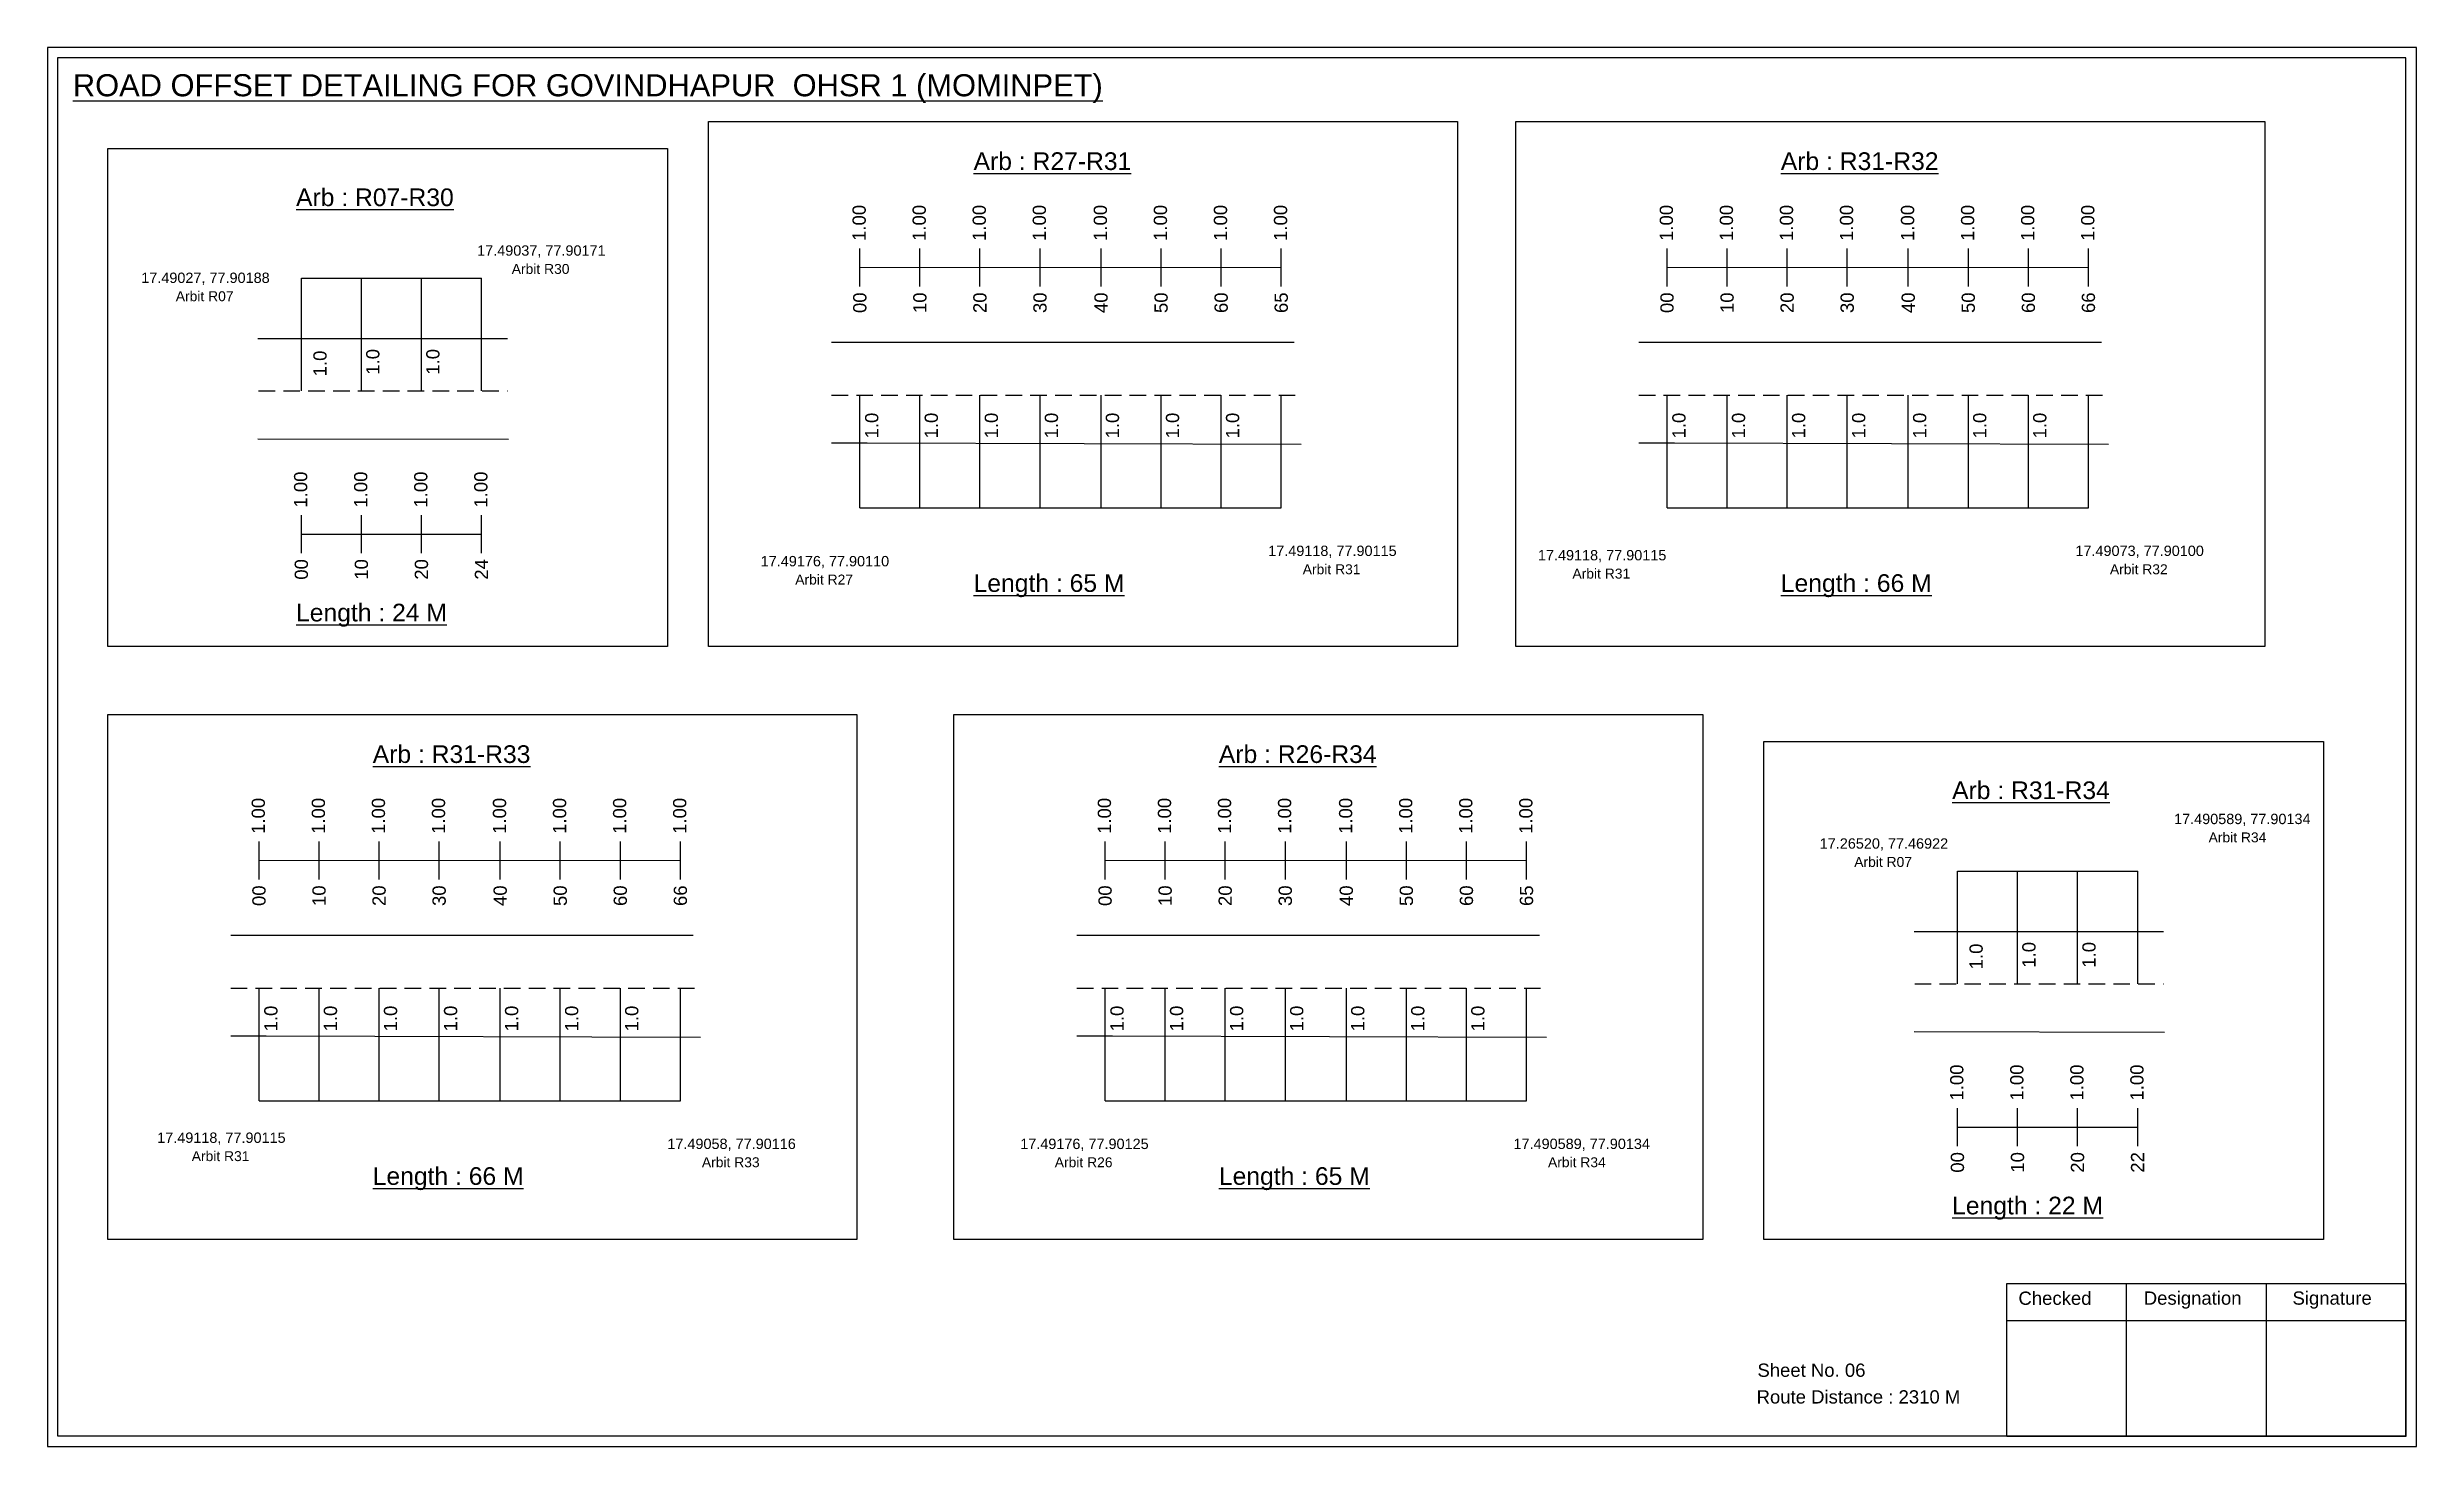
# Model space of a CAD drawing. Header units: inches. Extents: x 647 to 5432, y 46 to 1327.
# Drawn here: x 4209 to 4746, y 48 to 365 of the extents above; entities that cross this region are included whole.
import ezdxf

# ---------------------------------------------------------------- set-up
doc = ezdxf.new("R2010")
doc.units = ezdxf.units.IN
doc.header["$MEASUREMENT"] = 0
doc.linetypes.add('DASHED2', pattern=[0.375, 0.25, -0.125])
doc.layers.add('PDF_Geometry', color=7, linetype='Continuous')
doc.layers.add('PDF_Text', color=5, linetype='Continuous')
doc.styles.add('PDF Arial', font='arial.ttf')
doc.styles.get("Standard").update_dxf_attribs({"font": 'arial.ttf'})

msp = doc.modelspace()

# ---------------------------------------------------------------- texts
at = {"color": 242, "true_color": 0xcd2027}
for s, height, p in [('%%UROAD OFFSET DETAILING FOR GOVINDHAPUR  OHSR 1 (MOMINPET)', 5, (4215.04, 354.05)), ('%%UArb : R27-R31', 4, (4418.99, 337.37)), ('%%UArb : R31-R32', 4, (4601.77, 337.37)), ('%%UArb : R07-R30', 4, (4265.57, 329.19)), ('%%ULength : 65 M', 4, (4418.99, 241.87)), ('%%ULength : 66 M', 4, (4601.77, 241.87)), ('%%ULength : 24 M', 4, (4265.57, 235.19)), ('%%UArb : R31-R33', 4, (4282.93, 203.15)), ('%%UArb : R26-R34', 4, (4474.53, 203.15)), ('%%UArb : R31-R34', 4, (4640.56, 194.97)), ('%%ULength : 66 M', 4, (4282.93, 107.65)), ('%%ULength : 65 M', 4, (4474.53, 107.65)), ('%%ULength : 22 M', 4, (4640.56, 100.97))]:
    msp.add_text(s, height=height, dxfattribs=at).set_placement(p)
at = {"color": 217, "true_color": 0x93278f}
for s, p in [('1.00', (4394.57, 321.31)), ('1.00', (4408.17, 321.31)), ('1.00', (4421.77, 321.31)), ('1.00', (4435.37, 321.31)), ('1.00', (4449.19, 321.31)), ('1.00', (4462.79, 321.31)), ('1.00', (4476.39, 321.31)), ('1.00', (4489.99, 321.31)), ('1.00', (4577.35, 321.31)), ('1.00', (4590.95, 321.31)), ('1.00', (4604.55, 321.31)), ('1.00', (4618.15, 321.31)), ('1.00', (4631.97, 321.31)), ('1.00', (4645.57, 321.31)), ('1.00', (4659.17, 321.31)), ('1.00', (4672.77, 321.31)), ('00', (4394.72, 304.99)), ('10', (4408.32, 304.99)), ('20', (4421.92, 304.99)), ('30', (4435.52, 304.99)), ('40', (4449.34, 304.99)), ('50', (4462.94, 304.99)), ('60', (4476.54, 304.99)), ('65', (4490.14, 304.99)), ('00', (4577.5, 304.99)), ('10', (4591.1, 304.99)), ('20', (4604.7, 304.99)), ('30', (4618.3, 304.99)), ('40', (4632.12, 304.99)), ('50', (4645.72, 304.99)), ('60', (4659.32, 304.99)), ('66', (4672.92, 304.99)), ('1.00', (4268.11, 260.95)), ('1.00', (4281.71, 260.95)), ('1.00', (4295.31, 260.95)), ('1.00', (4308.91, 260.95)), ('00', (4268.26, 244.63)), ('10', (4281.86, 244.63)), ('20', (4295.46, 244.63)), ('24', (4309.06, 244.63)), ('1.00', (4258.52, 187.09)), ('1.00', (4272.12, 187.09)), ('1.00', (4285.72, 187.09)), ('1.00', (4299.32, 187.09)), ('1.00', (4313.14, 187.09)), ('1.00', (4326.74, 187.09)), ('1.00', (4340.34, 187.09)), ('1.00', (4353.94, 187.09)), ('1.00', (4450.11, 187.09)), ('1.00', (4463.71, 187.09)), ('1.00', (4477.31, 187.09)), ('1.00', (4490.91, 187.09)), ('1.00', (4504.73, 187.09)), ('1.00', (4518.33, 187.09)), ('1.00', (4531.93, 187.09)), ('1.00', (4545.53, 187.09)), ('00', (4258.67, 170.77)), ('10', (4272.27, 170.77)), ('20', (4285.87, 170.77)), ('30', (4299.47, 170.77)), ('40', (4313.29, 170.77)), ('50', (4326.89, 170.77)), ('60', (4340.49, 170.77)), ('66', (4354.09, 170.77)), ('00', (4450.26, 170.77)), ('10', (4463.86, 170.77)), ('20', (4477.46, 170.77)), ('30', (4491.06, 170.77)), ('40', (4504.88, 170.77)), ('50', (4518.48, 170.77)), ('60', (4532.08, 170.77)), ('65', (4545.68, 170.77)), ('1.00', (4643.11, 126.73)), ('1.00', (4656.71, 126.73)), ('1.00', (4670.31, 126.73)), ('1.00', (4683.91, 126.73)), ('00', (4643.26, 110.41)), ('10', (4656.86, 110.41)), ('20', (4670.46, 110.41)), ('22', (4684.06, 110.41))]:
    msp.add_text(s, height=3, rotation=90, dxfattribs=at).set_placement(p)
at = {"color": 5}
for s, height, p in [('17.49037, 77.90171', 2.34, (4306.58, 317.97)), ('17.49027, 77.90188', 2.34, (4230.52, 311.8)), ('Arbit R30', 2.246, (4314.41, 313.85)), ('Arbit R07', 2.246, (4238.34, 307.67)), ('17.49118, 77.90115', 2.34, (4485.7, 250)), ('17.49073, 77.90100', 2.34, (4668.48, 250)), ('17.49176, 77.90110', 2.34, (4370.79, 247.66)), ('Arbit R31', 2.246, (4493.52, 245.87)), ('17.49118, 77.90115', 2.34, (4546.77, 249.01)), ('Arbit R31', 2.246, (4554.59, 244.89)), ('Arbit R32', 2.246, (4676.3, 245.87)), ('Arbit R27', 2.246, (4378.61, 243.54)), ('17.490589, 77.90134', 2.34, (4690.82, 189.31)), ('17.26520, 77.46922', 2.34, (4610.58, 183.75)), ('Arbit R34', 2.246, (4698.64, 185.18)), ('Arbit R07', 2.246, (4618.4, 179.62)), ('17.49118, 77.90115', 2.34, (4234.13, 117.16)), ('17.49058, 77.90116', 2.34, (4349.65, 115.77)), ('17.49176, 77.90125', 2.34, (4429.55, 115.76)), ('17.490589, 77.90134', 2.34, (4541.24, 115.77)), ('Arbit R31', 2.246, (4241.95, 113.03)), ('Arbit R33', 2.246, (4357.47, 111.65)), ('Arbit R26', 2.246, (4437.37, 111.64)), ('Arbit R34', 2.246, (4549.06, 111.65))]:
    msp.add_text(s, height=height, dxfattribs=at).set_placement(p)
for p in [(4272.49, 290.66), (4284.45, 291.03), (4298.05, 291.03), (4397.42, 276.6), (4410.91, 276.6), (4424.51, 276.6), (4438.11, 276.6), (4451.93, 276.6), (4465.53, 276.6), (4479.13, 276.6), (4580.2, 276.6), (4593.7, 276.6), (4607.3, 276.6), (4620.9, 276.6), (4634.71, 276.6), (4648.31, 276.6), (4661.91, 276.6), (4647.49, 156.44), (4659.45, 156.81), (4673.05, 156.81), (4261.37, 142.38), (4274.86, 142.38), (4288.46, 142.38), (4302.06, 142.38), (4315.88, 142.38), (4329.48, 142.38), (4343.08, 142.38), (4452.96, 142.38), (4466.45, 142.38), (4480.05, 142.38), (4493.65, 142.38), (4507.47, 142.38), (4521.07, 142.38), (4534.67, 142.38)]:
    msp.add_text('1.0', height=3, rotation=90).set_placement(p)
for s, p in [('Sheet No. 06', (4596.48, 64.2)), ('Route Distance : 2310 M', (4596.29, 58.16))]:
    msp.add_text(s, height=3).set_placement(p)
at = {"layer": 'PDF_Text', "color": 7, "attachment_point": 7, "style": 'PDF Arial'}
for s, insert, char_height in [('Checked', (4655.58, 80.45), 3.001), ('Designation', (4683.96, 79.62), 3.0006), ('Signature', (4717.64, 79.62), 3.001)]:
    msp.add_mtext(s, dxfattribs=dict(at, insert=insert, char_height=char_height))

# ---------------------------------------------------------------- linework, layer by layer
at = {"color": 217, "true_color": 0x93278f}
for p, q in [((4393.24, 311.02), (4393.24, 319.57)), ((4406.84, 311.02), (4406.84, 319.57)), ((4420.44, 311.02), (4420.44, 319.57)), ((4434.04, 311.02), (4434.04, 319.57)), ((4447.86, 311.02), (4447.86, 319.57)), ((4461.46, 311.02), (4461.46, 319.57)), ((4475.06, 311.02), (4475.06, 319.57)), ((4488.66, 311.02), (4488.66, 319.57)), ((4576.03, 311.02), (4576.03, 319.57)), ((4589.63, 311.02), (4589.63, 319.57)), ((4603.23, 311.02), (4603.23, 319.57)), ((4616.83, 311.02), (4616.83, 319.57)), ((4630.64, 311.02), (4630.64, 319.57)), ((4644.24, 311.02), (4644.24, 319.57)), ((4657.84, 311.02), (4657.84, 319.57)), ((4671.44, 311.02), (4671.44, 319.57)), ((4393.24, 315.29), (4488.66, 315.35)), ((4576.03, 315.29), (4671.44, 315.35)), ((4266.78, 250.65), (4266.78, 259.21)), ((4280.38, 250.65), (4280.38, 259.21)), ((4293.98, 250.65), (4293.98, 259.21)), ((4307.58, 250.65), (4307.58, 259.21)), ((4266.78, 254.92), (4307.58, 254.93)), ((4257.19, 176.79), (4257.19, 185.35)), ((4270.79, 176.79), (4270.79, 185.35)), ((4284.39, 176.79), (4284.39, 185.35)), ((4297.99, 176.79), (4297.99, 185.35)), ((4311.81, 176.79), (4311.81, 185.35)), ((4325.41, 176.79), (4325.41, 185.35)), ((4339.01, 176.79), (4339.01, 185.35)), ((4352.61, 176.79), (4352.61, 185.35)), ((4448.79, 176.79), (4448.79, 185.35)), ((4462.39, 176.79), (4462.39, 185.35)), ((4475.99, 176.79), (4475.99, 185.35)), ((4489.59, 176.79), (4489.59, 185.35)), ((4503.4, 176.79), (4503.4, 185.35)), ((4517, 176.79), (4517, 185.35)), ((4530.6, 176.79), (4530.6, 185.35)), ((4544.2, 176.79), (4544.2, 185.35)), ((4257.19, 181.06), (4352.61, 181.12)), ((4448.79, 181.06), (4544.2, 181.12)), ((4641.78, 116.43), (4641.78, 124.99)), ((4655.38, 116.43), (4655.38, 124.99)), ((4668.98, 116.43), (4668.98, 124.99)), ((4682.58, 116.43), (4682.58, 124.99)), ((4641.78, 120.7), (4682.58, 120.71))]:
    msp.add_line(p, q, dxfattribs=at)
at = {"color": 5}
for p, q in [((4266.78, 312.89), (4307.58, 312.89)), ((4393.24, 260.87), (4488.66, 260.87)), ((4576.03, 260.87), (4671.44, 260.87)), ((4641.78, 178.67), (4682.58, 178.67)), ((4257.19, 126.65), (4352.61, 126.65)), ((4448.79, 126.65), (4544.2, 126.65))]:
    msp.add_line(p, q, dxfattribs=at)
for p, q in [((4266.78, 287.35), (4266.78, 312.89)), ((4280.38, 287.35), (4280.38, 312.89)), ((4293.98, 287.35), (4293.98, 312.89)), ((4307.58, 287.35), (4307.58, 312.89)), ((4256.95, 299.24), (4313.43, 299.24)), ((4491.58, 298.29), (4386.83, 298.29)), ((4674.36, 298.29), (4569.62, 298.29)), ((4393.24, 260.87), (4393.24, 286.41)), ((4406.84, 260.87), (4406.84, 286.41)), ((4420.44, 260.87), (4420.44, 286.41)), ((4434.04, 260.87), (4434.04, 286.41)), ((4447.86, 260.87), (4447.86, 286.41)), ((4461.46, 260.87), (4461.46, 286.41)), ((4475.06, 260.87), (4475.06, 286.41)), ((4488.66, 260.87), (4488.66, 286.41)), ((4576.03, 260.87), (4576.03, 286.41)), ((4589.63, 260.87), (4589.63, 286.41)), ((4603.23, 260.87), (4603.23, 286.41)), ((4616.83, 260.87), (4616.83, 286.41)), ((4630.64, 260.87), (4630.64, 286.41)), ((4644.24, 260.87), (4644.24, 286.41)), ((4657.84, 260.87), (4657.84, 286.41)), ((4671.44, 260.87), (4671.44, 286.41)), ((4256.95, 276.55), (4313.65, 276.42)), ((4386.83, 275.61), (4394.89, 275.61)), ((4394.89, 275.61), (4493.2, 275.33)), ((4569.62, 275.61), (4577.68, 275.61)), ((4577.68, 275.61), (4675.98, 275.33)), ((4641.78, 153.13), (4641.78, 178.67)), ((4655.38, 153.13), (4655.38, 178.67)), ((4668.98, 153.13), (4668.98, 178.67)), ((4682.58, 153.13), (4682.58, 178.67)), ((4355.53, 164.07), (4250.78, 164.07)), ((4547.12, 164.07), (4442.38, 164.07)), ((4631.94, 165.01), (4688.43, 165.01)), ((4257.19, 126.65), (4257.19, 152.19)), ((4270.79, 126.65), (4270.79, 152.19)), ((4284.39, 126.65), (4284.39, 152.19)), ((4297.99, 126.65), (4297.99, 152.19)), ((4311.81, 126.65), (4311.81, 152.19)), ((4325.41, 126.65), (4325.41, 152.19)), ((4339.01, 126.65), (4339.01, 152.19)), ((4352.61, 126.65), (4352.61, 152.19)), ((4448.79, 126.65), (4448.79, 152.19)), ((4462.39, 126.65), (4462.39, 152.19)), ((4475.99, 126.65), (4475.99, 152.19)), ((4489.59, 126.65), (4489.59, 152.19)), ((4503.4, 126.65), (4503.4, 152.19)), ((4517, 126.65), (4517, 152.19)), ((4530.6, 126.65), (4530.6, 152.19)), ((4544.2, 126.65), (4544.2, 152.19)), ((4250.78, 141.38), (4258.84, 141.38)), ((4258.84, 141.38), (4357.15, 141.11)), ((4442.38, 141.38), (4450.44, 141.38)), ((4450.44, 141.38), (4548.74, 141.11)), ((4631.94, 142.33), (4688.65, 142.2))]:
    msp.add_line(p, q)
at = {"linetype": 'DASHED2', "ltscale": 15}
for p, q in [((4257.09, 287.35), (4313.43, 287.35)), ((4386.83, 286.41), (4492.23, 286.41)), ((4569.62, 286.41), (4675.01, 286.41)), ((4250.78, 152.19), (4356.18, 152.19)), ((4442.38, 152.19), (4547.77, 152.19)), ((4632.09, 153.13), (4688.43, 153.13))]:
    msp.add_line(p, q, dxfattribs=at)
for points in [[(4358.97, 348.35), (4528.59, 348.35), (4528.59, 229.53), (4358.97, 229.53)], [(4541.76, 348.35), (4711.37, 348.35), (4711.37, 229.53), (4541.76, 229.53)], [(4222.92, 342.21), (4349.67, 342.21), (4349.67, 229.53), (4222.92, 229.53)], [(4222.92, 214.13), (4392.54, 214.13), (4392.54, 95.3), (4222.92, 95.3)], [(4414.51, 214.13), (4584.13, 214.13), (4584.13, 95.3), (4414.51, 95.3)], [(4597.92, 207.98), (4724.67, 207.98), (4724.67, 95.3), (4597.92, 95.3)]]:
    msp.add_lwpolyline(points, close=True)
at = {"layer": 'PDF_Geometry'}
for points in [[(4209.27, 365.12), (4209.27, 48.41), (4745.74, 48.41), (4745.74, 365.12)], [(4211.59, 362.79), (4211.59, 50.83), (4743.32, 50.83), (4743.32, 362.79)]]:
    msp.add_lwpolyline(points, close=True, dxfattribs=at)
at = {"layer": 'PDF_Geometry', "color": 242, "true_color": 0xcc1f26}
msp.add_lwpolyline([(4743.32, 50.73), (4652.98, 50.73), (4652.98, 85.34), (4743.32, 85.34)], close=True, dxfattribs=at)
for points in [[(4679.96, 85.34), (4679.96, 50.73)], [(4711.69, 85.34), (4711.69, 50.73)], [(4652.98, 76.97), (4743.32, 76.97)]]:
    msp.add_lwpolyline(points, dxfattribs=at)

msp.set_redraw_order([(e.dxf.handle, doc.entitydb.next_handle()) for e in msp.query("TEXT MTEXT ATTDEF DIMENSION ARC_DIMENSION")])  # texts and dimensions are drawn at this point

doc.saveas('drawing.dxf')
